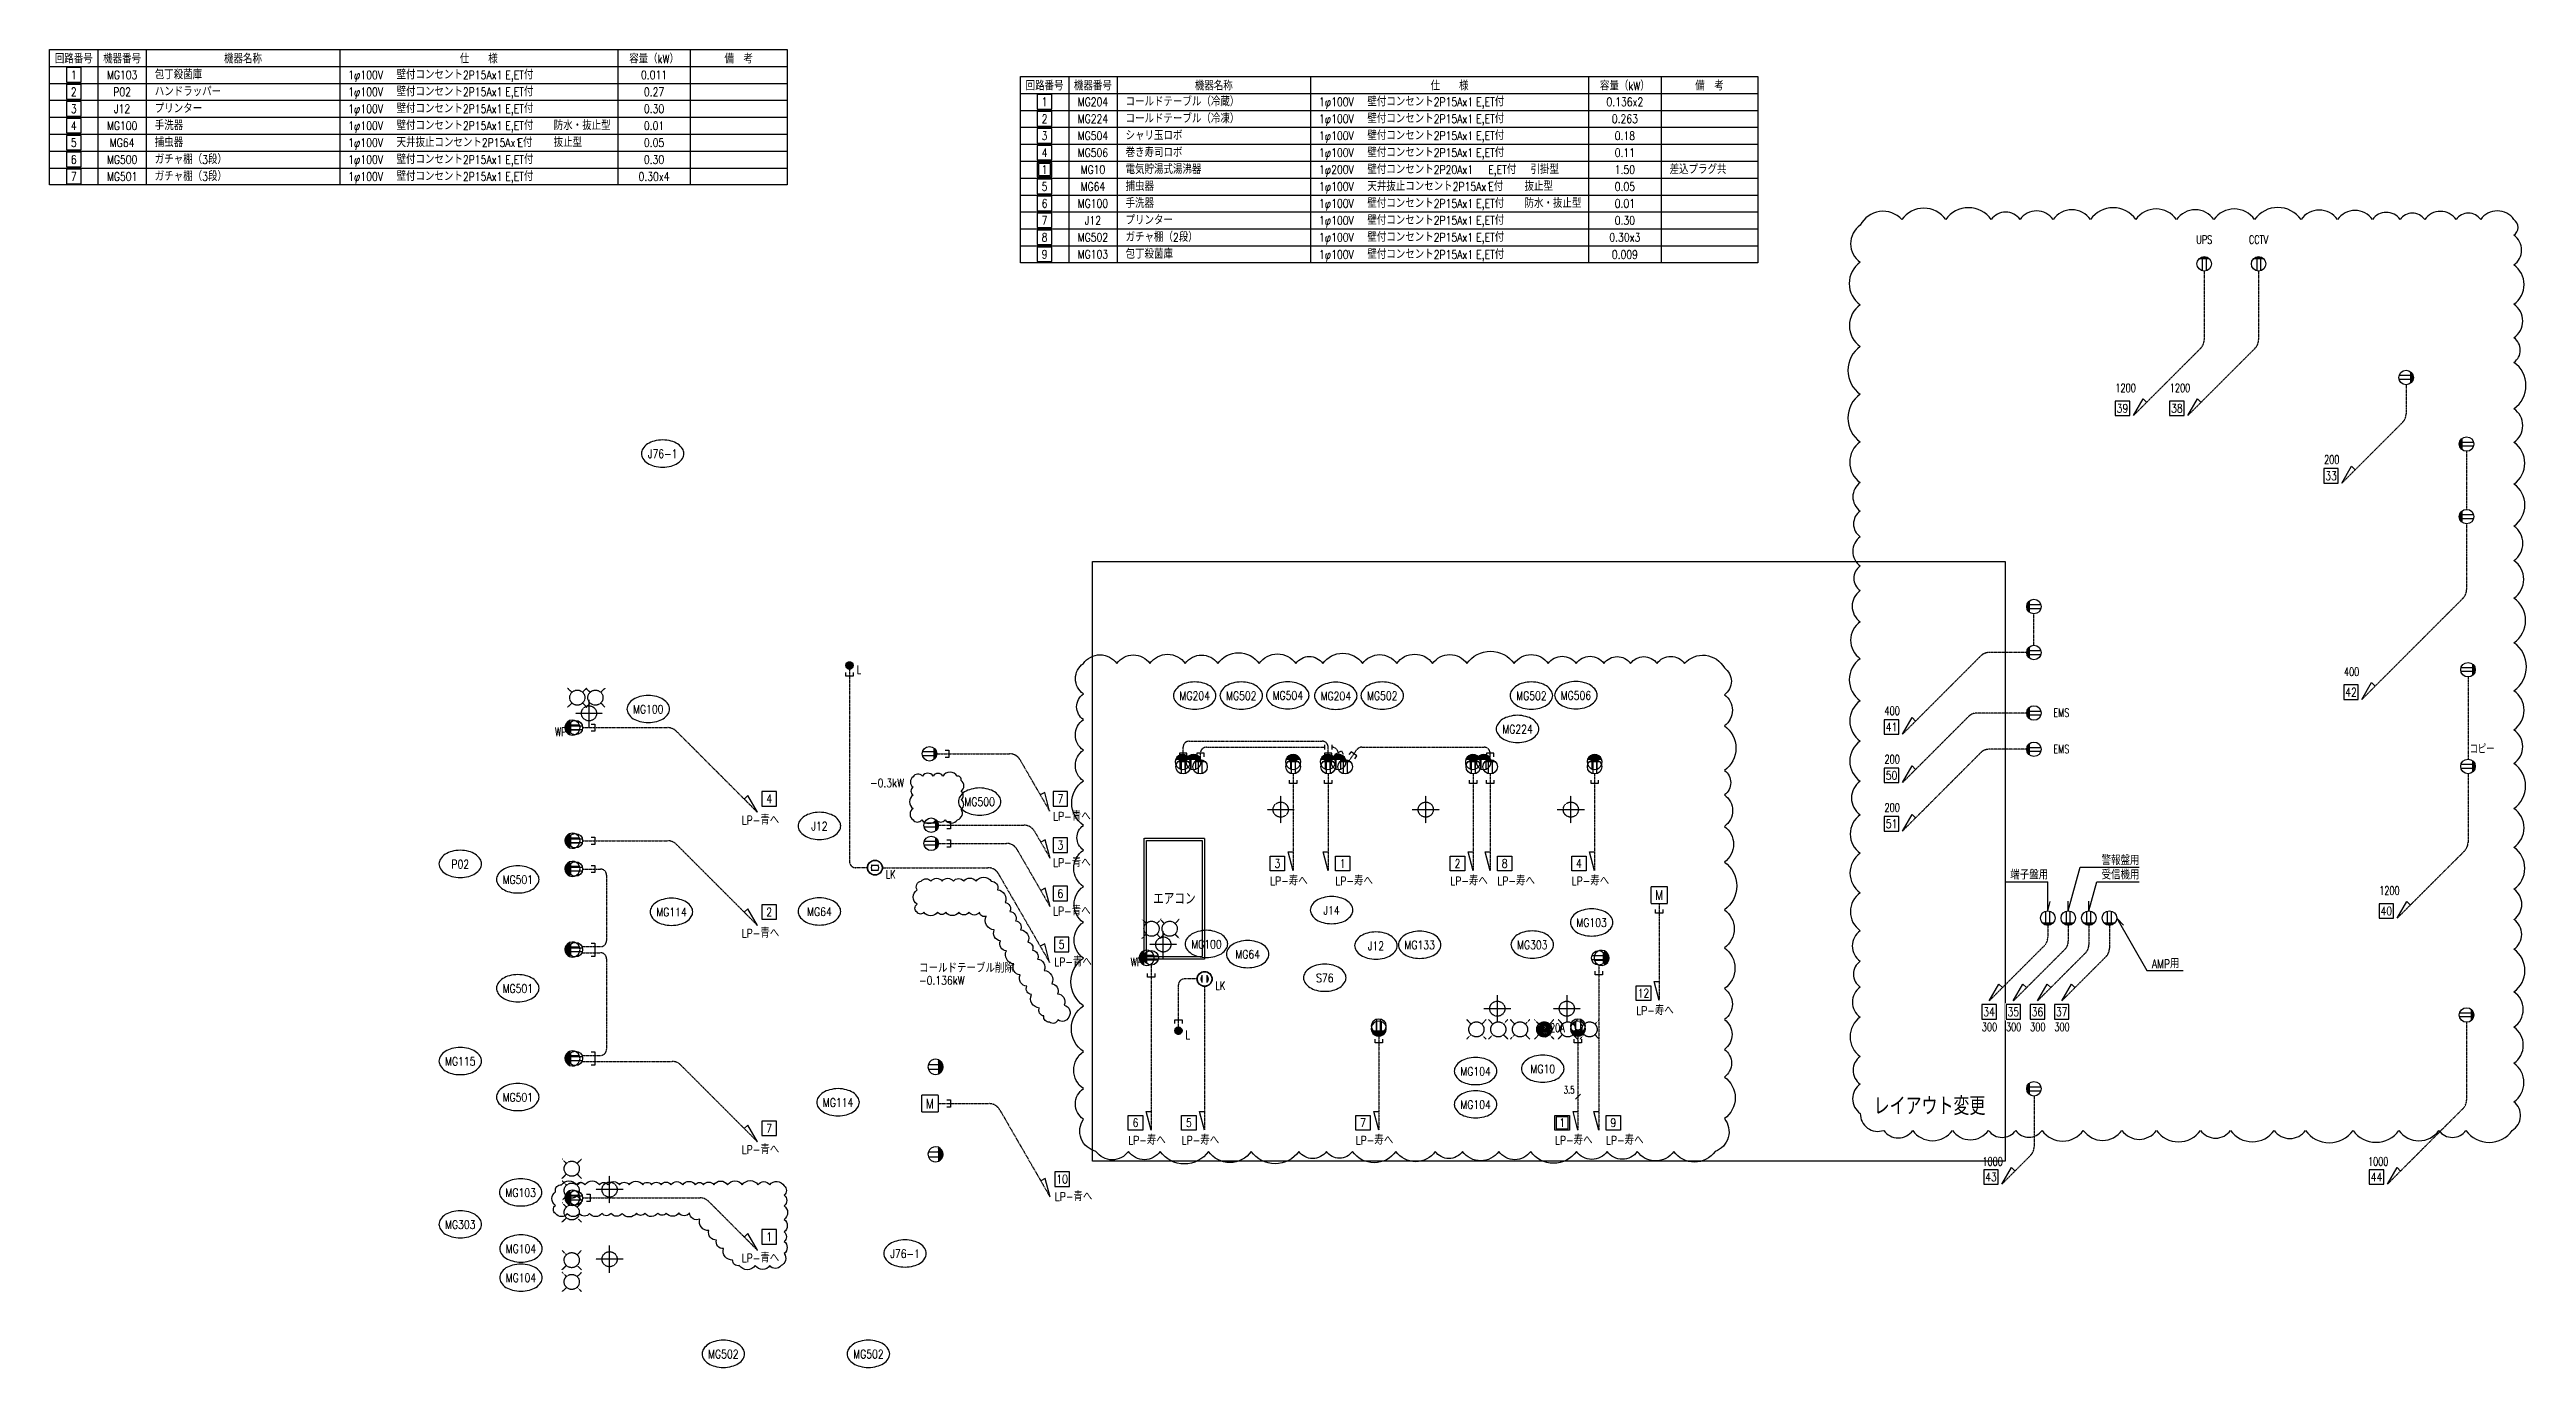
# Model space of a CAD drawing. Header units: millimetres. Extents: x -27087 to 36981, y 13799 to 34987.
# Drawn here: x 11613 to 32101, y 24090 to 34987 of the extents above; entities that cross this region are included whole.
import ezdxf
from ezdxf.enums import TextEntityAlignment as Align

# ---------------------------------------------------------------- set-up
doc = ezdxf.new("R2010")
doc.units = ezdxf.units.MM
doc.header["$LTSCALE"] = 0.2
doc.set_wipeout_variables(frame=1)
doc.linetypes.add('CENTER', pattern=[50.8, 31.75, -6.35, 6.35, -6.35])
doc.linetypes.add('HIDDEN', pattern=[9.525, 6.35, -3.175])
doc.layers.get('Defpoints').update_dxf_attribs({"color": 5})
for name, color, linetype in [('1_シンボル', 2, 'Continuous'), ('1_シンボル_寿', 2, 'Continuous'), ('1_回路番号', 4, 'Continuous'), ('1_回路番号_寿', 4, 'Continuous'), ('1_文字', 3, 'Continuous'), ('1_文字_寿', 3, 'Continuous'), ('1_機器番号', 3, 'Continuous'), ('1_機器番号_寿', 3, 'Continuous'), ('1_表', 7, 'Continuous'), ('1_配線_1', 1, 'Continuous'), ('1_配線_1_寿', 1, 'Continuous'), ('1_配線_4', 1, 'CENTER'), ('1_配線_4_寿', 1, 'CENTER'), ('A_什器', 9, 'HIDDEN')]:
    doc.layers.add(name, color=color, linetype=linetype)
doc.layers.add('1_容量', color=7, linetype='Continuous', plot=False)
doc.layers.add('1_追加変更', color=10, linetype='Continuous', plot=False)
doc.styles.get("Standard").update_dxf_attribs({"font": 'simplex.shx', "width": 0.8, "bigfont": 'extfont2.shx'})

msp = doc.modelspace()

# ---------------------------------------------------------------- texts
at = {"layer": '1_回路番号', "width": 0.8}
for s, p in [('2', (11813, 34637)), ('1', (11813, 34777)), ('3', (11813, 34497)), ('2', (19843, 34414)), ('1', (19843, 34554)), ('4', (11813, 34357)), ('5', (11813, 34217)), ('3', (19843, 34274)), ('6', (11813, 34077)), ('4', (19843, 34134)), ('1', (19843, 33994)), ('7', (11813, 33937)), ('5', (19843, 33854)), ('7', (19843, 33574)), ('6', (19843, 33714)), ('8', (19843, 33434)), ('9', (19843, 33294)), ('4', (17565, 28791)), ('2', (17565, 27856)), ('7', (17565, 26067)), ('10', (19988, 25647)), ('1', (17565, 25170))]:
    msp.add_text(s, height=70, dxfattribs=at).set_placement(p, align=Align.MIDDLE)
at = {"layer": '1_容量', "width": 0.7}
for s, p in [('UPS', (29435, 33415)), ('CCTV', (29885, 33415))]:
    msp.add_text(s, height=70, dxfattribs=at).set_placement(p, align=Align.MIDDLE)
for s, p in [('EMS', (28187, 29468)), ('EMS', (28187, 29168)), ('コピー', (31630, 29165))]:
    msp.add_text(s, height=70, dxfattribs=at).set_placement(p)
at = {"layer": '1_文字', "width": 0.8}
for s, p in [('回路番号', (11813, 34917)), ('機器番号', (12213, 34917)), ('機器名称', (13213, 34917)), ('仕\u3000\u3000様', (15163, 34917)), ('容量（kW）', (16613, 34917)), ('備\u3000考', (17313, 34917)), ('MG103', (12213, 34777)), ('P02', (12213, 34637)), ('0.011', (16613, 34777)), ('0.27', (16613, 34637)), ('回路番号', (19843, 34694)), ('機器番号', (20243, 34694)), ('機器名称', (21243, 34694)), ('仕\u3000\u3000様', (23193, 34694)), ('容量（kW）', (24643, 34694)), ('備\u3000考', (25343, 34694)), ('J12', (12213, 34497)), ('0.30', (16613, 34497)), ('MG204', (20243, 34554)), ('MG224', (20243, 34414)), ('0.136x2', (24643, 34554)), ('0.263', (24643, 34414)), ('MG100', (12213, 34357)), ('MG64', (12213, 34217)), ('0.01', (16613, 34357)), ('0.05', (16613, 34217)), ('MG504', (20243, 34274)), ('0.18', (24643, 34274)), ('MG500', (12213, 34077)), ('0.30', (16613, 34077)), ('MG506', (20243, 34134)), ('MG10', (20243, 33994)), ('0.11', (24643, 34134)), ('1.50', (24643, 33994)), ('MG501', (12213, 33937)), ('0.30x4', (16613, 33937)), ('MG64', (20243, 33854)), ('0.05', (24643, 33854)), ('MG100', (20243, 33714)), ('J12', (20243, 33574)), ('0.01', (24643, 33714)), ('0.30', (24643, 33574)), ('MG502', (20243, 33434)), ('0.30x3', (24643, 33434)), ('MG103', (20243, 33294)), ('0.009', (24643, 33292))]:
    msp.add_text(s, height=70, dxfattribs=at).set_placement(p, align=Align.MIDDLE)
for s, p in [('包丁殺菌庫', (12483, 34742)), ('ハンドラッパー', (12483, 34602)), ('1φ100V', (14083, 34742)), ('1φ100V', (14083, 34602)), ('壁付コンセント2P15Ax1', (14483, 34742)), ('壁付コンセント2P15Ax1', (14483, 34602)), ('E,ET付', (15383, 34742)), ('E,ET付', (15383, 34602)), ('プリンター', (12483, 34462)), ('1φ100V', (14083, 34462)), ('壁付コンセント2P15Ax1', (14483, 34462)), ('E,ET付', (15383, 34462)), ('コールドテーブル（冷蔵）', (20513, 34519)), ('コールドテーブル（冷凍）', (20513, 34379)), ('1φ100V', (22113, 34519)), ('1φ100V', (22113, 34379)), ('壁付コンセント2P15Ax1', (22513, 34519)), ('壁付コンセント2P15Ax1', (22513, 34379)), ('E,ET付', (23413, 34519)), ('E,ET付', (23413, 34379)), ('捕虫器', (12483, 34182)), ('手洗器', (12483, 34322)), ('1φ100V', (14083, 34322)), ('1φ100V', (14083, 34182)), ('壁付コンセント2P15Ax1', (14483, 34322)), ('天井抜止コンセント2P15Ax1', (14483, 34182)), ('E,ET付', (15383, 34322)), ('E付', (15483, 34182)), ('抜止型', (15783, 34182)), ('防水・抜止型', (15783, 34322)), ('シャリ玉ロボ', (20513, 34239)), ('1φ100V', (22113, 34239)), ('壁付コンセント2P15Ax1', (22513, 34239)), ('E,ET付', (23413, 34239)), ('ガチャ棚（3段）', (12483, 34042)), ('1φ100V', (14083, 34042)), ('壁付コンセント2P15Ax1', (14483, 34042)), ('E,ET付', (15383, 34042)), ('巻き寿司ロボ', (20513, 34099)), ('電気貯湯式湯沸器', (20513, 33959)), ('1φ100V', (22113, 34099)), ('1φ200V', (22113, 33959)), ('壁付コンセント2P15Ax1', (22513, 34099)), ('壁付コンセント2P20Ax1', (22513, 33959)), ('E,ET付', (23413, 34099)), ('E,ET付', (23513, 33959)), ('引掛型', (23863, 33959)), ('差込プラグ共', (25013, 33959)), ('ガチャ棚（3段）', (12483, 33902)), ('1φ100V', (14083, 33902)), ('壁付コンセント2P15Ax1', (14483, 33902)), ('E,ET付', (15383, 33902)), ('捕虫器', (20513, 33819)), ('1φ100V', (22113, 33819)), ('天井抜止コンセント2P15Ax1', (22513, 33819)), ('E付', (23513, 33819)), ('抜止型', (23813, 33819)), ('手洗器', (20513, 33679)), ('プリンター', (20513, 33539)), ('1φ100V', (22113, 33679)), ('1φ100V', (22113, 33539)), ('壁付コンセント2P15Ax1', (22513, 33679)), ('壁付コンセント2P15Ax1', (22513, 33539)), ('E,ET付', (23413, 33679)), ('E,ET付', (23413, 33539)), ('防水・抜止型', (23813, 33679)), ('ガチャ棚（2段）', (20513, 33399)), ('1φ100V', (22113, 33399)), ('壁付コンセント2P15Ax1', (22513, 33399)), ('E,ET付', (23413, 33399)), ('包丁殺菌庫', (20513, 33259)), ('1φ100V', (22113, 33257)), ('壁付コンセント2P15Ax1', (22513, 33257)), ('E,ET付', (23413, 33257)), ('LP-青へ', (17338, 28580)), ('警報盤用', (28586, 28246)), ('端子盤用', (27831, 28126)), ('受信機用', (28586, 28126)), ('LP-青へ', (17338, 27645)), ('LP-青へ', (19924, 27407)), ('AMP用', (29001, 27392)), ('LP-青へ', (17338, 25856)), ('LP-青へ', (19928, 25467)), ('LP-青へ', (17338, 24959))]:
    msp.add_text(s, height=70, dxfattribs=at).set_placement(p)
at = {"layer": '1_文字', "linetype": 'ByBlock', "width": 0.7}
for s, p in [('L', (18290, 29825)), ('WP', (15794, 29310)), ('LK', (18530, 28132))]:
    msp.add_text(s, height=70, dxfattribs=at).set_placement(p)
at = {"layer": '1_文字_寿', "linetype": 'ByBlock', "width": 0.7}
for s, p in [('WP', (20556, 27407)), ('LK', (21257, 27212)), ('L', (21010, 26805))]:
    msp.add_text(s, height=70, dxfattribs=at).set_placement(p)
msp.add_text('20A', height=70, rotation=360, dxfattribs=at).set_placement((24024, 26863))
at = {"layer": '1_文字_寿', "linetype": 'Continuous', "lineweight": 0, "width": 0.7}
msp.add_text('3.5', height=60, dxfattribs=at).set_placement((24137, 26355))
at = {"layer": '1_機器番号', "width": 0.8}
for s, p in [('J76-1', (16684, 31609)), ('MG100', (16565, 29497)), ('MG500', (19306, 28732)), ('J12', (17981, 28530)), ('P02', (15010, 28216)), ('MG501', (15486, 28088)), ('MG114', (16757, 27820)), ('MG64', (17981, 27823)), ('MG501', (15486, 27188)), ('MG115', (15010, 26586)), ('MG501', (15486, 26288)), ('MG114', (18135, 26245)), ('MG103', (15510, 25500)), ('MG303', (15010, 25236)), ('MG104', (15512, 25036)), ('J76-1', (18689, 24995)), ('MG104', (15512, 24796)), ('MG502', (17186, 24165)), ('MG502', (18386, 24165))]:
    msp.add_text(s, height=70, dxfattribs=at).set_placement(p, align=Align.CENTER)
at = {"layer": '1_機器番号_寿', "width": 0.8}
for s, p in [('MG204', (21085, 29608)), ('MG502', (21470, 29608)), ('MG504', (21855, 29611)), ('MG204', (22252, 29606)), ('MG502', (22636, 29608)), ('MG502', (23870, 29608)), ('MG506', (24238, 29611)), ('MG224', (23755, 29332)), ('J14', (22217, 27834)), ('MG103', (24368, 27733)), ('MG100', (21182, 27554)), ('MG64', (21523, 27471)), ('J12', (22584, 27541)), ('MG133', (22946, 27548)), ('MG303', (23877, 27549)), ('S76', (22161, 27275)), ('MG104', (23408, 26503)), ('MG10', (23964, 26523)), ('MG104', (23408, 26228))]:
    msp.add_text(s, height=70, dxfattribs=at).set_placement(p, align=Align.CENTER)
at = {"layer": '1_追加変更', "width": 0.8}
for s, height, p in [('-0.3kW', 70, (18400, 28888)), ('コールドテーブル削除', 70, (18805, 27355)), ('-0.136kW', 70, (18805, 27255)), ('レイアウト変更', 150, (26701, 26176))]:
    msp.add_text(s, height=height, dxfattribs=at).set_placement(p)

# ---------------------------------------------------------------- blocks, each defined once
blk = doc.blocks.new('O-ｺﾝｾﾝﾄW')
at = {"linetype": 'ByBlock'}
blk.add_hatch(color=0, dxfattribs=at).paths.add_polyline_path([(112, 50), (-112, 50, 0.447214)])
at = {"color": 0, "linetype": 'ByBlock'}
for p, q in [((-112, 50), (112, 50)), ((-40, 50), (-40, 295)), ((40, 50), (40, 295))]:
    blk.add_line(p, q, dxfattribs=at)
blk.add_circle((0, 150), 150, dxfattribs=at)
blk = doc.blocks.new('INS-GJUIF')
at = {"color": 0}
blk.add_lwpolyline([(164, -40, 0.144506), (176, 0, 0.144506), (164, 40, 0.107176), (124, 80, 0.077741), (70, 103, 0.064924), (0, 113, 0.064924), (-70, 103, 0.077741), (-124, 80, 0.107176), (-164, 40, 0.144506), (-176, 0, 0.144506), (-164, -40, 0.107176), (-124, -80, 0.077741), (-70, -103, 0.064924), (0, -112, 0.064924), (70, -103, 0.077741), (124, -80, 0.107176), (164, -40)], format="xyb", dxfattribs=at)
blk = doc.blocks.new('INS-GDTAV')
at = {"color": 0}
for p, q in [((-23, 46), (-62, 8)), ((-23, 37), (-62, -2)), ((-23, 29), (-62, -10)), ((-23, 55), (-60, 19)), ((-23, 20), (-60, -17)), ((-23, 11), (-58, -24)), ((-23, 2), (-55, -30)), ((-37, 50), (-50, 37)), ((-23, -58), (-23, 58)), ((59, 20), (-23, 20)), ((-23, -7), (-52, -35)), ((-23, -16), (-48, -40)), ((-23, -24), (-44, -45)), ((-23, -33), (-39, -49)), ((-23, -42), (-34, -53)), ((-23, -51), (-28, -56)), ((59, -20), (-23, -20))]:
    blk.add_line(p, q, dxfattribs=at)
for start, end in [(112.0861, 247.9139), (247.9139, 112.0861)]:
    blk.add_arc((0, 0), 62.5, start, end, dxfattribs=at)
blk = doc.blocks.new('INS-GNLLT')
at = {"color": 0}
for p, q in [((-30, 20), (30, 20)), ((-30, -20), (30, -20))]:
    blk.add_line(p, q, dxfattribs=at)
blk.add_circle((0, 0), 62.5, dxfattribs=at)
blk = doc.blocks.new('INS-G4RWJ')
at = {"color": 0}
for p, q in [((-23, 46), (-62, 8)), ((-23, 37), (-62, -2)), ((-23, 29), (-62, -10)), ((-23, 55), (-60, 19)), ((-23, 20), (-60, -17)), ((-23, 11), (-58, -24)), ((-23, 2), (-55, -30)), ((-37, 50), (-50, 37)), ((-23, -58), (-23, 58)), ((59, 20), (-23, 20)), ((-23, -7), (-52, -35)), ((-23, -16), (-48, -40)), ((-23, -24), (-44, -45)), ((-23, -33), (-39, -49)), ((-23, -42), (-34, -53)), ((-23, -51), (-28, -56)), ((59, -20), (-23, -20))]:
    blk.add_line(p, q, dxfattribs=at)
for start, end in [(112.0861, 247.9139), (247.9139, 112.0861)]:
    blk.add_arc((0, 0), 62.5, start, end, dxfattribs=at)
blk = doc.blocks.new('INS-GIIL8')
at = {"color": 0}
for p, q in [((-23, 46), (-62, 8)), ((-23, 37), (-62, -2)), ((-23, 29), (-62, -10)), ((-23, 55), (-60, 19)), ((-23, 20), (-60, -17)), ((-23, 11), (-58, -24)), ((-23, 2), (-55, -30)), ((-37, 50), (-50, 37)), ((-23, -58), (-23, 58)), ((59, 20), (-23, 20)), ((-23, -7), (-52, -35)), ((-23, -16), (-48, -40)), ((-23, -24), (-44, -45)), ((-23, -33), (-39, -49)), ((-23, -42), (-34, -53)), ((-23, -51), (-28, -56)), ((59, -20), (-23, -20))]:
    blk.add_line(p, q, dxfattribs=at)
for start, end in [(112.0861, 247.9139), (247.9139, 112.0861)]:
    blk.add_arc((0, 0), 62.5, start, end, dxfattribs=at)
blk = doc.blocks.new('INS-G94DE')
at = {"color": 0}
for p, q in [((-59, 20), (24, 20)), ((24, 58), (24, -58)), ((24, 51), (28, 56)), ((24, 42), (34, 53)), ((24, 33), (39, 49)), ((24, 24), (44, 45)), ((24, 16), (48, 40)), ((24, 7), (52, 35)), ((24, -2), (55, 30)), ((24, -11), (58, 24)), ((24, -20), (60, 17)), ((24, -29), (62, 10)), ((24, -37), (62, 2)), ((-59, -20), (24, -20)), ((24, -46), (62, -8)), ((24, -55), (60, -19)), ((37, -50), (50, -37))]:
    blk.add_line(p, q, dxfattribs=at)
for start, end in [(67.9139, 292.0861), (292.0861, 67.9139)]:
    blk.add_arc((0, 0), 62.5, start, end, dxfattribs=at)
blk = doc.blocks.new('INS-GWSYW')
at = {"color": 0}
for p, q in [((-23, 46), (-62, 8)), ((-23, 37), (-62, -2)), ((-23, 29), (-62, -10)), ((-23, 55), (-60, 19)), ((-23, 20), (-60, -17)), ((-23, 11), (-58, -24)), ((-23, 2), (-55, -30)), ((-37, 50), (-50, 37)), ((-23, -58), (-23, 58)), ((59, 20), (-23, 20)), ((-23, -7), (-52, -35)), ((-23, -16), (-48, -40)), ((-23, -24), (-44, -45)), ((-23, -33), (-39, -49)), ((-23, -42), (-34, -53)), ((-23, -51), (-28, -56)), ((59, -20), (-23, -20))]:
    blk.add_line(p, q, dxfattribs=at)
for start, end in [(112.0861, 247.9139), (247.9139, 112.0861)]:
    blk.add_arc((0, 0), 62.5, start, end, dxfattribs=at)
blk = doc.blocks.new('INS-GJ5P6')
at = {"color": 0}
for p, q in [((-23, 46), (-62, 8)), ((-23, 37), (-62, -2)), ((-23, 29), (-62, -10)), ((-23, 55), (-60, 19)), ((-23, 20), (-60, -17)), ((-23, 11), (-58, -24)), ((-23, 2), (-55, -30)), ((-37, 50), (-50, 37)), ((-23, -58), (-23, 58)), ((59, 20), (-23, 20)), ((-23, -7), (-52, -35)), ((-23, -16), (-48, -40)), ((-23, -24), (-44, -45)), ((-23, -33), (-39, -49)), ((-23, -42), (-34, -53)), ((-23, -51), (-28, -56)), ((59, -20), (-23, -20))]:
    blk.add_line(p, q, dxfattribs=at)
for start, end in [(112.0861, 247.9139), (247.9139, 112.0861)]:
    blk.add_arc((0, 0), 62.5, start, end, dxfattribs=at)
blk = doc.blocks.new('INS-G6U9O')
at = {"color": 0}
for p, q in [((-59, 20), (24, 20)), ((24, 58), (24, -58)), ((24, 51), (28, 56)), ((24, 42), (34, 53)), ((24, 33), (39, 49)), ((24, 24), (44, 45)), ((24, 16), (48, 40)), ((24, 7), (52, 35)), ((24, -2), (55, 30)), ((24, -11), (58, 24)), ((24, -20), (60, 17)), ((24, -29), (62, 10)), ((24, -37), (62, 2)), ((-59, -20), (24, -20)), ((24, -46), (62, -8)), ((24, -55), (60, -19)), ((37, -50), (50, -37))]:
    blk.add_line(p, q, dxfattribs=at)
for start, end in [(67.9139, 292.0861), (292.0861, 67.9139)]:
    blk.add_arc((0, 0), 62.5, start, end, dxfattribs=at)
blk = doc.blocks.new('O-ｺﾝｾﾝﾄ抜け止め')
at = {"color": 0, "linetype": 'ByBlock'}
blk.add_circle((0, 0), 150, dxfattribs=at)
for start, end in [(135, 225), (315, 45)]:
    blk.add_arc((0, 0), 80, start, end, dxfattribs=at)
blk = doc.blocks.new('L-SW')
at = {"linetype": 'ByBlock'}
h = blk.add_hatch(dxfattribs=at)
h.set_pattern_fill('LINE', color=0, style=0)
h.set_pattern_definition([(0, (-30500, -9025), (0, 3.175), [])])
edge = h.paths.add_edge_path()
edge.add_arc((0, 75), 75, 0, 360)
at = {"color": 0, "linetype": 'ByBlock'}
blk.add_circle((0, 75), 75, dxfattribs=at)
blk = doc.blocks.new('水道計測')
at = {"color": 0, "linetype": 'HIDDEN'}
blk.add_lwpolyline([(-175, -175), (175, -175), (175, 175), (-175, 175)], close=True, dxfattribs=at)
at = {"color": 0, "width": 0.8}
blk.add_text('M', height=200, dxfattribs=at).set_placement((0, 0), align=Align.MIDDLE)
blk = doc.blocks.new('INS-GOGQH')
at = {"color": 0}
for p, q in [((-23, 46), (-62, 8)), ((-23, 37), (-62, -2)), ((-23, 29), (-62, -10)), ((-23, 55), (-60, 19)), ((-23, 20), (-60, -17)), ((-23, 11), (-58, -24)), ((-23, 2), (-55, -30)), ((-37, 50), (-50, 37)), ((-23, -58), (-23, 58)), ((59, 20), (-23, 20)), ((-23, -7), (-52, -35)), ((-23, -16), (-48, -40)), ((-23, -24), (-44, -45)), ((-23, -33), (-39, -49)), ((-23, -42), (-34, -53)), ((-23, -51), (-28, -56)), ((59, -20), (-23, -20))]:
    blk.add_line(p, q, dxfattribs=at)
for start, end in [(112.0861, 247.9139), (247.9139, 112.0861)]:
    blk.add_arc((0, 0), 62.5, start, end, dxfattribs=at)
blk = doc.blocks.new('INS-GGWP8')
at = {"color": 0}
for p, q in [((-44, 44), (-80, 80)), ((-62, 4), (4, -62)), ((-61, 12), (12, -61)), ((-60, 19), (19, -60)), ((-57, 25), (25, -57)), ((-54, 31), (31, -54)), ((-51, 36), (36, -51)), ((-47, 41), (41, -47)), ((-43, 46), (46, -43)), ((-38, 50), (50, -38)), ((-33, 53), (53, -33)), ((-27, 56), (56, -27)), ((-20, 59), (59, -20)), ((-14, 61), (61, -14)), ((-6, 62), (62, -6)), ((3, 62), (62, 3)), ((13, 61), (61, 13)), ((26, 57), (57, 26)), ((80, 80), (44, 44)), ((-44, -44), (-80, -80)), ((-62, -5), (-5, -62)), ((-60, -16), (-16, -60)), ((-54, -31), (-31, -54)), ((80, -80), (44, -44))]:
    blk.add_line(p, q, dxfattribs=at)
blk.add_circle((0, 0), 62.5, dxfattribs=at)
blk = doc.blocks.new('INS-GT3CK')
at = {"color": 0}
for points in [[(250, -500), (-250, -500), (-250, 500), (250, 500)], [(230, -480), (-230, -480), (-230, 480), (230, 480)]]:
    blk.add_lwpolyline(points, close=True, dxfattribs=at)
at = {"color": 0, "width": 0.8}
blk.add_text('エアコン', height=100, dxfattribs=at).set_placement((0, 0), align=Align.MIDDLE)
blk = doc.blocks.new('INS-G3ZWW')
at = {"color": 0}
for p, q in [((-59, 20), (24, 20)), ((24, 58), (24, -58)), ((24, 51), (28, 56)), ((24, 42), (34, 53)), ((24, 33), (39, 49)), ((24, 24), (44, 45)), ((24, 16), (48, 40)), ((24, 7), (52, 35)), ((24, -2), (55, 30)), ((24, -11), (58, 24)), ((24, -20), (60, 17)), ((24, -29), (62, 10)), ((24, -37), (62, 2)), ((-59, -20), (24, -20)), ((24, -46), (62, -8)), ((24, -55), (60, -19)), ((37, -50), (50, -37))]:
    blk.add_line(p, q, dxfattribs=at)
for start, end in [(67.9139, 292.0861), (292.0861, 67.9139)]:
    blk.add_arc((0, 0), 62.5, start, end, dxfattribs=at)
blk = doc.blocks.new('INS-G5KKT')
at = {"color": 0}
for p, q in [((-20, -30), (-20, 30)), ((20, -30), (20, 30))]:
    blk.add_line(p, q, dxfattribs=at)
blk.add_circle((0, 0), 62.5, dxfattribs=at)
blk = doc.blocks.new('INS-G91YF')
at = {"color": 0}
for p, q in [((-58, 24), (58, 24)), ((-51, 24), (-56, 28)), ((-42, 24), (-53, 34)), ((-33, 24), (-49, 39)), ((-24, 24), (-45, 44)), ((-16, 24), (-40, 48)), ((-7, 24), (-35, 52)), ((2, 24), (-30, 55)), ((11, 24), (-24, 58)), ((-20, -59), (-20, 24)), ((20, 24), (-17, 60)), ((29, 24), (-10, 62)), ((37, 24), (-2, 62)), ((46, 24), (8, 62)), ((55, 24), (19, 60)), ((20, -59), (20, 24)), ((50, 37), (37, 50))]:
    blk.add_line(p, q, dxfattribs=at)
for start, end in [(157.9139, 22.0861), (22.0861, 157.9139)]:
    blk.add_arc((0, 0), 62.5, start, end, dxfattribs=at)
blk = doc.blocks.new('O-ｺﾝｾﾝﾄ引掛け3PE付')
at = {"linetype": 'ByBlock'}
h = blk.add_hatch(dxfattribs=at)
h.set_pattern_fill('LINE', color=0, style=0)
h.set_pattern_definition([(0, (-51500, -9750), (0, 3.175), [])])
h.paths.add_polyline_path([(112, 50), (-112, 50, 0.447214)])
at = {"color": 0, "linetype": 'ByBlock'}
blk.add_line((-112, 50), (112, 50), dxfattribs=at)
blk.add_circle((0, 150), 150, dxfattribs=at)
for start, end in [(120, 180), (225, 315), (0, 60)]:
    blk.add_arc((0, 150), 80, start, end, dxfattribs=at)
blk = doc.blocks.new('C-条数1')
at = {"color": 0, "linetype": 'ByBlock'}
blk.add_line((-106, -106), (106, 106), dxfattribs=at)

# ---------------------------------------------------------------- linework, layer by layer
at = {"layer": '1_回路番号'}
for points in [[(11753, 34717), (11873, 34717), (11873, 34837), (11753, 34837)], [(11753, 34577), (11873, 34577), (11873, 34697), (11753, 34697)], [(11753, 34437), (11873, 34437), (11873, 34557), (11753, 34557)], [(19783, 34494), (19903, 34494), (19903, 34614), (19783, 34614)], [(19783, 34354), (19903, 34354), (19903, 34474), (19783, 34474)], [(11753, 34297), (11873, 34297), (11873, 34417), (11753, 34417)], [(11753, 34157), (11873, 34157), (11873, 34277), (11753, 34277)], [(19783, 34214), (19903, 34214), (19903, 34334), (19783, 34334)], [(11753, 34017), (11873, 34017), (11873, 34137), (11753, 34137)], [(19783, 34074), (19903, 34074), (19903, 34194), (19783, 34194)], [(19783, 33934), (19903, 33934), (19903, 34054), (19783, 34054)], [(19793, 33944), (19893, 33944), (19893, 34044), (19793, 34044)], [(11753, 33877), (11873, 33877), (11873, 33997), (11753, 33997)], [(19783, 33794), (19903, 33794), (19903, 33914), (19783, 33914)], [(19783, 33654), (19903, 33654), (19903, 33774), (19783, 33774)], [(19783, 33514), (19903, 33514), (19903, 33634), (19783, 33634)], [(19783, 33374), (19903, 33374), (19903, 33494), (19783, 33494)], [(19783, 33234), (19903, 33234), (19903, 33354), (19783, 33354)], [(17505, 28731), (17625, 28731), (17625, 28851), (17505, 28851)], [(17505, 27796), (17625, 27796), (17625, 27916), (17505, 27916)], [(17505, 26007), (17625, 26007), (17625, 26127), (17505, 26127)], [(19928, 25587), (20048, 25587), (20048, 25707), (19928, 25707)], [(17505, 25110), (17625, 25110), (17625, 25230), (17505, 25230)]]:
    msp.add_lwpolyline(points, close=True, dxfattribs=at)
at = {"layer": '1_文字'}
for p, q in [((27791, 28106), (28141, 28106)), ((28141, 27865), (28141, 28106)), ((28311, 27865), (28408, 28226)), ((28408, 28226), (28896, 28226)), ((28481, 27865), (28546, 28106)), ((28546, 28106), (28896, 28106)), ((28141, 27865), (28162, 27942)), ((28311, 27865), (28311, 27945)), ((28481, 27865), (28481, 27945)), ((28711, 27805), (28961, 27372)), ((28711, 27805), (28768, 27748)), ((28961, 27372), (29261, 27372))]:
    msp.add_line(p, q, dxfattribs=at)
at = {"layer": '1_表'}
for p, q in [((11613, 34847), (17713, 34847)), ((11613, 34707), (17713, 34707)), ((11613, 34567), (17713, 34567)), ((11613, 34427), (17713, 34427)), ((19643, 34624), (25743, 34624)), ((19643, 34484), (25743, 34484)), ((11613, 34287), (17713, 34287)), ((19643, 34344), (25743, 34344)), ((11613, 34147), (17713, 34147)), ((19643, 34204), (25743, 34204)), ((19643, 34064), (25743, 34064)), ((11613, 34007), (17713, 34007)), ((19643, 33924), (25743, 33924)), ((19643, 33784), (25743, 33784)), ((19643, 33644), (25743, 33644)), ((19643, 33504), (25743, 33504)), ((19643, 33364), (25743, 33364))]:
    msp.add_line(p, q, dxfattribs=at)
at = {"layer": '1_表', "color": 3}
for p, q in [((12013, 34987), (12013, 33867)), ((12413, 34987), (12413, 33867)), ((14013, 34987), (14013, 33867)), ((16313, 34987), (16313, 33867)), ((16913, 34987), (16913, 33867)), ((20043, 34764), (20043, 33224)), ((20443, 34764), (20443, 33224)), ((22043, 34764), (22043, 33224)), ((24343, 34764), (24343, 33224)), ((24943, 34764), (24943, 33224))]:
    msp.add_line(p, q, dxfattribs=at)
at = {"layer": '1_表', "color": 2}
for points in [[(17713, 34987), (17713, 33867), (11613, 33867), (11613, 34987)], [(25743, 34764), (25743, 33224), (19643, 33224), (19643, 34764)]]:
    msp.add_lwpolyline(points, close=True, dxfattribs=at)
at = {"layer": '1_追加変更'}
msp.add_lwpolyline([(18755, 28618, 0.520567), (18827, 28618, 0.520567), (18947, 28618, 0.520567), (19020, 28618, 0.520567), (19123, 28618, 0.520567), (19153, 28704, 0.520567), (19153, 28785, 0.520567), (19153, 28853, 0.520567), (19153, 28943, 0.520567), (19120, 28980, 0.520567), (19002, 28980, 0.520567), (18921, 28980, 0.520567), (18833, 28980, 0.520567), (18755, 28972, 0.520567), (18755, 28889, 0.520567), (18755, 28821, 0.520567), (18755, 28711, 0.520567)], format="xyb", close=True, dxfattribs=at)
for points in [[(18788, 27853, -0.520567), (18788, 27920, -0.520567), (18788, 28038, -0.520567), (18823, 28110, -0.520567), (18903, 28110, -0.520567), (18996, 28110, -0.520567), (19089, 28110, -0.520567), (19174, 28110, -0.520567), (19276, 28110, -0.520567), (19402, 28110, -0.520567), (19454, 28040, -0.520567), (19516, 27933, -0.520567), (19557, 27861, -0.520567), (19603, 27782, -0.520567), (19645, 27709, -0.520567), (19705, 27605, -0.520567), (19742, 27540, -0.520567), (19785, 27466, -0.520567), (19840, 27372, -0.520567), (19903, 27262, -0.520567), (19950, 27180, -0.520567), (20005, 27086, -0.520567), (20043, 26987, -0.520567), (19954, 26964, -0.520567), (19884, 26945, -0.520567), (19837, 26996, -0.520567), (19800, 27061, -0.520567), (19735, 27173, -0.520567), (19696, 27241, -0.520567), (19641, 27335, -0.520567), (19588, 27427, -0.520567), (19527, 27534, -0.520567), (19478, 27618, -0.520567), (19427, 27707, -0.520567), (19360, 27822, -0.520567), (19305, 27853, -0.520567), (19218, 27853, -0.520567), (19133, 27853, -0.520567), (19027, 27853, -0.520567), (18958, 27853, -0.520567), (18845, 27853, -0.520567), (18788, 27853, -0.520567)], [(15798, 25362, -0.520567), (15798, 25429, -0.520567), (15798, 25543, -0.520567), (15848, 25601, -0.520567), (15969, 25601, -0.520567), (16041, 25601, -0.520567), (16161, 25601, -0.520567), (16231, 25601, -0.520567), (16327, 25601, -0.520567), (16406, 25601, -0.520567), (16519, 25601, -0.520567), (16593, 25601, -0.520567), (16671, 25601, -0.520567), (16752, 25601, -0.520567), (16851, 25601, -0.520567), (16954, 25601, -0.520567), (17023, 25601, -0.520567), (17107, 25601, -0.520567), (17221, 25601, -0.520567), (17343, 25601, -0.520567), (17472, 25601, -0.520567), (17570, 25601, -0.520567), (17688, 25592, -0.520567), (17688, 25514, -0.520567), (17688, 25427, -0.520567), (17688, 25314, -0.520567), (17688, 25210, -0.520567), (17688, 25132, -0.520567), (17688, 25031, -0.520567), (17663, 24932, -0.520567), (17571, 24932, -0.520567), (17450, 24932, -0.520567), (17318, 24932, -0.520567), (17263, 24978, -0.520567), (17187, 25072, -0.520567), (17130, 25143, -0.520567), (17067, 25222, -0.520567), (16991, 25316, -0.520567), (16906, 25367, -0.520567), (16817, 25367, -0.520567), (16714, 25366, -0.520567), (16645, 25366, -0.520567), (16537, 25365, -0.520567), (16467, 25365, -0.520567), (16349, 25364, -0.520567), (16256, 25364, -0.520567), (16181, 25364, -0.520567), (16080, 25363, -0.520567), (15994, 25363, -0.520567), (15895, 25362, -0.520567), (15798, 25362, -0.520567)]]:
    msp.add_lwpolyline(points, format="xyb", dxfattribs=at)
at = {"layer": '1_配線_1'}
for points in [[(28849, 31960), (28929, 32099), (28958, 32070)], [(29299, 31960), (29379, 32099), (29408, 32070)], [(18260, 29835), (18260, 29805), (18200, 29805), (18200, 29835)], [(30739, 29613), (30819, 29752), (30848, 29723)], [(16092, 29410), (16122, 29410), (16122, 29350), (16092, 29350)], [(26939, 29325), (27019, 29463), (27048, 29434)], [(19021, 29194), (19051, 29194), (19051, 29134), (19021, 29134)], [(26939, 28925), (27019, 29063), (27048, 29034)], [(17468, 28680), (17388, 28818), (17359, 28789)], [(19885, 28690), (19844, 28844), (19808, 28824)], [(19035, 28603), (19065, 28603), (19065, 28543), (19035, 28543)], [(26939, 28525), (27019, 28663), (27048, 28634)], [(16092, 28475), (16122, 28475), (16122, 28415), (16092, 28415)], [(19035, 28453), (19065, 28453), (19065, 28393), (19035, 28393)], [(19890, 28298), (19848, 28453), (19812, 28432)], [(16092, 28241), (16122, 28241), (16122, 28181), (16092, 28181)], [(17468, 27745), (17388, 27883), (17359, 27854)], [(19890, 27898), (19848, 28053), (19812, 28032)], [(31031, 27804), (31111, 27942), (31141, 27913)], [(16092, 27599), (16122, 27599), (16122, 27489), (16092, 27489)], [(19885, 27438), (19844, 27593), (19808, 27572)], [(28056, 27120), (28136, 27259), (28166, 27230)], [(28256, 27120), (28336, 27259), (28366, 27230)], [(16092, 26700), (16122, 26700), (16122, 26590), (16092, 26590)], [(19035, 26302), (19065, 26302), (19065, 26242), (19035, 26242)], [(17468, 25956), (17388, 26094), (17359, 26065)], [(19890, 25498), (19848, 25653), (19812, 25632)], [(27761, 25605), (27841, 25744), (27870, 25714)], [(30950, 25605), (31030, 25744), (31059, 25714)], [(16054, 25522), (16084, 25522), (16084, 25462), (16054, 25462)], [(17468, 25059), (17388, 25197), (17359, 25168)]]:
    msp.add_lwpolyline(points, dxfattribs=at)
at = {"layer": '1_配線_1_寿'}
for p, q in [((22159, 29238), (22159, 29198)), ((22219, 29238), (22219, 29198))]:
    msp.add_line(p, q, dxfattribs=at)
for points in [[(21019, 29138), (21019, 29168), (20959, 29168), (20959, 29138)], [(21163, 29138), (21163, 29168), (21103, 29168), (21103, 29138)], [(22219, 29138), (22219, 29168), (22159, 29168), (22159, 29138)], [(22259, 29135), (22246, 29162), (22300, 29188), (22313, 29161)], [(22410, 29123), (22427, 29147), (22378, 29181), (22361, 29157)], [(23559, 29138), (23559, 29168), (23499, 29168), (23499, 29138)], [(21929, 28947), (21929, 28917), (21869, 28917), (21869, 28947)], [(22219, 28947), (22219, 28917), (22159, 28917), (22159, 28947)], [(23419, 28947), (23419, 28917), (23359, 28917), (23359, 28947)], [(23559, 28947), (23559, 28917), (23499, 28917), (23499, 28947)], [(24423, 28947), (24423, 28917), (24363, 28917), (24363, 28947)], [(21899, 28197), (21858, 28352), (21899, 28352)], [(22189, 28197), (22147, 28352), (22189, 28352)], [(23389, 28197), (23347, 28352), (23389, 28352)], [(23529, 28197), (23487, 28352), (23529, 28352)], [(24393, 28197), (24351, 28352), (24393, 28352)], [(24957, 27875), (24957, 27845), (24897, 27845), (24897, 27875)], [(20755, 27347), (20755, 27317), (20695, 27317), (20695, 27347)], [(24457, 27366), (24457, 27336), (24397, 27336), (24397, 27366)], [(24927, 27125), (24886, 27280), (24927, 27280)], [(20920, 26935), (20920, 26965), (20980, 26965), (20980, 26935)], [(22637, 26803), (22637, 26773), (22577, 26773), (22577, 26803)], [(24285, 26803), (24285, 26773), (24225, 26773), (24225, 26803)], [(20725, 26053), (20683, 26207), (20725, 26207)], [(21167, 26053), (21125, 26207), (21167, 26207)], [(22607, 26053), (22566, 26207), (22607, 26207)], [(24255, 26053), (24214, 26207), (24255, 26207)], [(24427, 26053), (24386, 26207), (24427, 26207)]]:
    msp.add_lwpolyline(points, dxfattribs=at)
at = {"layer": '1_配線_4'}
for p, q in [((29435, 33155), (29435, 32588)), ((29885, 33155), (29885, 32588)), ((29406, 32517), (28849, 31960)), ((29856, 32517), (29299, 31960)), ((31105, 32215), (31105, 31975)), ((31076, 31904), (30574, 31402)), ((31605, 31665), (31605, 31185)), ((31605, 31065), (31605, 30521)), ((31576, 30450), (30739, 29613)), ((28027, 30061), (28027, 30321)), ((27586, 29972), (26939, 29325)), ((27967, 30001), (27656, 30001)), ((18230, 29865), (18230, 28272)), ((31617, 29799), (31617, 29119)), ((16022, 29380), (16726, 29380)), ((16797, 29351), (17468, 28680)), ((27486, 29472), (26939, 28925)), ((27967, 29501), (27556, 29501)), ((18951, 29164), (19554, 29164)), ((19640, 29114), (19885, 28690)), ((27586, 29172), (26939, 28525)), ((27967, 29201), (27656, 29201)), ((31617, 28999), (31617, 28431)), ((18965, 28573), (19673, 28573)), ((19760, 28523), (19885, 28306)), ((16022, 28445), (16726, 28445)), ((16797, 28416), (17468, 27745)), ((18965, 28423), (19529, 28423)), ((19615, 28373), (19885, 27906)), ((31588, 28360), (31031, 27804)), ((16022, 28211), (16170, 28211)), ((16220, 28161), (16220, 27619)), ((18380, 28222), (18280, 28222)), ((18500, 28222), (19375, 28222)), ((19461, 28172), (19885, 27438)), ((28141, 27745), (28141, 27646)), ((28311, 27745), (28311, 27616)), ((28481, 27745), (28481, 27586)), ((28651, 27745), (28651, 27556)), ((16017, 27569), (16170, 27569)), ((16017, 27519), (16170, 27519)), ((16220, 27469), (16220, 26720)), ((28452, 27516), (28056, 27120)), ((28622, 27486), (28256, 27120)), ((31605, 26944), (31605, 26301)), ((16017, 26670), (16170, 26670)), ((16017, 26620), (16762, 26620)), ((16833, 26591), (17468, 25956)), ((18965, 26271), (19385, 26271)), ((28028, 26334), (28028, 25914)), ((31576, 26231), (30950, 25605)), ((19472, 26221), (19885, 25506)), ((27999, 25843), (27761, 25605)), ((16022, 25492), (16993, 25492)), ((17064, 25463), (17468, 25059))]:
    msp.add_line(p, q, dxfattribs=at)
for centre, radius, start, end in [((29335, 32588), 100, 315, 0), ((29785, 32588), 100, 315, 0), ((31005, 31975), 100, 315, 0), ((31505, 30521), 100, 315, 0), ((27656, 29901), 100, 90, 135), ((16726, 29280), 100, 45, 90), ((27556, 29401), 100, 90, 135), ((19554, 29064), 100, 30, 90), ((27656, 29101), 100, 90, 135), ((19673, 28473), 100, 30, 90), ((16726, 28345), 100, 45, 90), ((19529, 28323), 100, 30, 90), ((31517, 28431), 100, 315, 0), ((16170, 28161), 50, 0, 90), ((18280, 28272), 50, 180, 270), ((19375, 28122), 100, 30, 90), ((16170, 27619), 50, 270, 0), ((16170, 27469), 50, 0, 90), ((28041, 27646), 100, 315, 0), ((28211, 27616), 100, 315, 0), ((28381, 27586), 100, 315, 0), ((28551, 27556), 100, 315, 0), ((16170, 26720), 50, 270, 0), ((16762, 26520), 100, 45, 90), ((19385, 26171), 100, 30, 90), ((31505, 26301), 100, 315, 0), ((27928, 25914), 100, 315, 0), ((16993, 25392), 100, 45, 90)]:
    msp.add_arc(centre, radius, start, end, dxfattribs=at)
at = {"layer": '1_配線_4_寿'}
for p, q in [((20989, 29117), (20989, 29218)), ((21039, 29268), (22139, 29268)), ((21132, 29118), (21132, 29168)), ((21182, 29218), (22159, 29218)), ((22189, 29117), (22189, 29218)), ((22219, 29218), (22221, 29218)), ((22303, 29112), (22266, 29190)), ((22363, 29107), (22425, 29197)), ((22466, 29218), (23479, 29218)), ((23529, 29117), (23529, 29168)), ((21899, 28997), (21899, 28197)), ((22189, 28997), (22189, 28197)), ((23389, 28997), (23389, 28197)), ((23529, 28997), (23529, 28197)), ((24393, 28997), (24393, 28197)), ((24927, 27925), (24927, 27125)), ((20725, 27417), (20725, 26053)), ((20950, 26905), (20950, 27252)), ((21107, 27302), (21000, 27302)), ((24427, 27416), (24427, 26053)), ((21167, 27239), (21167, 26053)), ((22607, 26853), (22607, 26053)), ((24255, 26853), (24255, 26053))]:
    msp.add_line(p, q, dxfattribs=at)
for centre, start, end in [((21039, 29218), 90, 180), ((21182, 29168), 90, 180), ((22139, 29218), 0, 90), ((22221, 29168), 25.3572, 90), ((22466, 29168), 90, 145.3572), ((23479, 29168), 0, 90), ((21000, 27252), 90, 180)]:
    msp.add_arc(centre, 50, start, end, dxfattribs=at)
at = {"layer": 'A_什器'}
for p, q in [((21684, 28702), (21909, 28702)), ((21796, 28590), (21796, 28815)), ((22884, 28702), (23109, 28702)), ((22996, 28590), (22996, 28815)), ((24084, 28702), (24309, 28702)), ((24196, 28590), (24196, 28815)), ((20648, 27796), (20684, 27761)), ((20684, 27673), (20648, 27637)), ((20807, 27796), (20772, 27761)), ((20772, 27673), (20807, 27637)), ((20798, 27796), (20834, 27761)), ((20834, 27673), (20798, 27637)), ((20825, 27474), (20825, 27699)), ((20957, 27796), (20922, 27761)), ((20922, 27673), (20957, 27637)), ((20937, 27587), (20712, 27587)), ((23701, 27056), (23476, 27056)), ((23588, 27169), (23588, 26944)), ((24276, 27056), (24051, 27056)), ((24163, 27169), (24163, 26944)), ((23371, 26929), (23336, 26965)), ((23371, 26841), (23336, 26805)), ((23495, 26965), (23459, 26929)), ((23495, 26805), (23459, 26841)), ((23552, 26929), (23516, 26965)), ((23552, 26841), (23516, 26805)), ((23675, 26965), (23640, 26929)), ((23675, 26805), (23640, 26841)), ((23732, 26929), (23697, 26965)), ((23732, 26841), (23697, 26805)), ((23856, 26965), (23821, 26929)), ((23856, 26805), (23821, 26841)), ((24127, 26929), (24091, 26965)), ((24127, 26841), (24091, 26805)), ((24250, 26965), (24215, 26929)), ((24250, 26805), (24215, 26841)), ((24307, 26929), (24272, 26965)), ((24307, 26841), (24272, 26805)), ((24431, 26965), (24396, 26929)), ((24431, 26805), (24396, 26841))]:
    msp.add_line(p, q, dxfattribs=at)
for points in [[(15898, 29707), (15934, 29672)], [(15934, 29584), (15898, 29548)], [(16057, 29707), (16022, 29672)], [(16022, 29584), (16057, 29548)], [(16048, 29707), (16084, 29672)], [(16084, 29584), (16048, 29548)], [(16075, 29385), (16075, 29610)], [(16207, 29707), (16172, 29672)], [(16172, 29584), (16207, 29548)], [(16187, 29498), (15962, 29498)], [(15888, 25777), (15853, 25812)], [(15853, 25653), (15888, 25689)], [(15888, 25596), (15853, 25632)], [(15977, 25777), (16012, 25812)], [(16012, 25653), (15977, 25689)], [(15977, 25596), (16012, 25632)], [(16245, 25448), (16245, 25673)], [(15853, 25473), (15888, 25508)], [(15888, 25416), (15853, 25451)], [(16012, 25473), (15977, 25508)], [(15977, 25416), (16012, 25451)], [(16357, 25560), (16132, 25560)], [(15853, 25292), (15888, 25327)], [(16012, 25292), (15977, 25327)], [(15888, 25021), (15853, 25057)], [(15977, 25021), (16012, 25057)], [(16245, 24873), (16245, 25098)], [(15853, 24898), (15888, 24933)], [(15888, 24841), (15853, 24876)], [(16012, 24898), (15977, 24933)], [(15977, 24841), (16012, 24876)], [(16357, 24985), (16132, 24985)], [(15853, 24717), (15888, 24752)], [(16012, 24717), (15977, 24752)]]:
    msp.add_lwpolyline(points, dxfattribs=at)
for centre in [(15978, 29628), (16075, 29498), (16128, 29628), (21796, 28702), (22996, 28702), (24196, 28702), (20728, 27717), (20878, 27717), (20825, 27587), (23588, 27056), (24163, 27056), (23415, 26885), (23596, 26885), (23776, 26885), (24171, 26885), (24351, 26885), (15932, 25733), (15932, 25552), (16245, 25560), (15932, 25372), (15932, 24977), (16245, 24985), (15932, 24797)]:
    msp.add_circle(centre, 62.5, dxfattribs=at)

# ---------------------------------------------------------------- block references
at = {"layer": '1_シンボル', "linetype": 'Continuous', "xscale": 0.4, "yscale": 0.4, "zscale": 0.4}
for p, rotation in [((29435, 33275), 180.0000000000035), ((29885, 33275), 180.0000000000035), ((31165, 32275), 90), ((31545, 31725), 270), ((31545, 31125), 270), ((27967, 30381), 270), ((27967, 30001), 270.0000000000035), ((31677, 29859), 90.00000000000345), ((27967, 29501), 270.0000000000035), ((27967, 29201), 270.0000000000035), ((31677, 29059), 90.00000000000345), ((31665, 27004), 89.99999999999999), ((27967, 26394), 270)]:
    msp.add_blockref('O-ｺﾝｾﾝﾄW', p, dxfattribs=dict(at, rotation=rotation))
at = {"layer": '1_シンボル', "xscale": 0.4, "yscale": 0.4, "zscale": 0.4}
for name, p in [('L-SW', (18230, 29865)), ('O-ｺﾝｾﾝﾄ抜け止め', (18440, 28222))]:
    msp.add_blockref(name, p, dxfattribs=at)
at = {"layer": '1_シンボル', "linetype": 'Continuous', "lineweight": 0, "xscale": 0.4, "yscale": 0.4, "zscale": 0.4}
for p, rotation in [((15902, 29380), 270), ((18951, 29164), 90), ((15902, 28445), 270), ((18965, 28573), 90), ((18965, 28423), 90), ((15902, 28211), 270), ((15902, 27544), 270), ((15902, 26645), 270), ((15902, 25492), 270)]:
    msp.add_blockref('O-ｺﾝｾﾝﾄW', p, dxfattribs=dict(at, rotation=rotation))
at = {"layer": '1_シンボル', "linetype": 'Continuous', "xscale": 0.4, "yscale": 0.4, "zscale": 0.4}
for p in [(28141, 27745), (28311, 27745), (28481, 27745), (28651, 27745)]:
    msp.add_blockref('O-ｺﾝｾﾝﾄW', p, dxfattribs=at)
at = {"layer": '1_シンボル', "color": 7, "xscale": 0.4, "yscale": 0.4, "zscale": 0.4}
msp.add_blockref('水道計測', (18895, 26272), dxfattribs=at)
at = {"layer": '1_シンボル_寿', "linetype": 'Continuous', "lineweight": 0, "xscale": 0.4, "yscale": 0.4, "zscale": 0.4}
for p, rotation in [((20989, 29117), 180), ((21129, 29117), 180), ((21899, 29117), 180), ((22189, 29117), 180), ((22329, 29117), 180), ((23389, 29117), 180), ((23529, 29117), 180), ((24393, 29117), 180), ((20665, 27477), 270), ((24487, 27476), 90)]:
    msp.add_blockref('O-ｺﾝｾﾝﾄW', p, dxfattribs=dict(at, rotation=rotation))
at = {"layer": '1_シンボル_寿', "color": 7, "xscale": 0.4, "yscale": 0.4, "zscale": 0.4}
msp.add_blockref('水道計測', (24927, 27995), dxfattribs=at)
at = {"layer": '1_シンボル_寿', "xscale": 0.4, "yscale": 0.4, "zscale": 0.4}
for name, p in [('O-ｺﾝｾﾝﾄ抜け止め', (21167, 27302)), ('L-SW', (20950, 26845))]:
    msp.add_blockref(name, p, dxfattribs=at)
at = {"layer": '1_シンボル_寿', "linetype": 'Continuous', "lineweight": 0, "xscale": 0.4, "yscale": 0.4, "zscale": 0.4}
msp.add_blockref('O-ｺﾝｾﾝﾄW', (22607, 26853), dxfattribs=at)
at = {"layer": '1_シンボル_寿', "lineweight": -2, "xscale": 0.4, "yscale": 0.4, "zscale": 0.4}
msp.add_blockref('O-ｺﾝｾﾝﾄ引掛け3PE付', (24255, 26853), dxfattribs=at)
at = {"layer": '1_文字_寿', "linetype": 'Continuous', "lineweight": 0, "xscale": 0.2, "yscale": 0.2, "zscale": 0.2}
msp.add_blockref('C-条数1', (24255, 26329), dxfattribs=at)
at = {"layer": '1_機器番号'}
for p in [(16684, 31646), (16565, 29534), (19306, 28768), (17981, 28567), (15010, 28253), (15486, 28125), (16757, 27857), (17981, 27860), (15486, 27225), (15010, 26623), (15486, 26325), (18135, 26282), (15510, 25537), (15010, 25273), (15512, 25073), (18689, 25032), (15512, 24832), (17186, 24202), (18386, 24202)]:
    msp.add_blockref('INS-GJUIF', p, dxfattribs=at)
at = {"layer": '1_機器番号_寿'}
for p in [(21085, 29645), (21470, 29645), (21855, 29647), (22252, 29643), (22636, 29645), (23870, 29645), (24238, 29648), (23755, 29369), (22217, 27871), (24368, 27769), (21182, 27591), (22584, 27578), (22946, 27584), (23877, 27586), (21523, 27507), (22161, 27312), (23408, 26540), (23964, 26560), (23408, 26265)]:
    msp.add_blockref('INS-GJUIF', p, dxfattribs=at)
at = {"layer": 'A_什器'}
for name, p in [('INS-GT3CK', (20917, 27966)), ('INS-GGWP8', (23976, 26885))]:
    msp.add_blockref(name, p, dxfattribs=at)
at = {"layer": 'Defpoints'}
for name, p in [('INS-GDTAV', (15938, 29380)), ('INS-G91YF', (20986, 29096)), ('INS-G91YF', (21075, 29096)), ('INS-G91YF', (21899, 29096)), ('INS-G91YF', (22186, 29096)), ('INS-G91YF', (22275, 29096)), ('INS-G91YF', (23386, 29096)), ('INS-G91YF', (23475, 29096)), ('INS-G91YF', (24393, 29096)), ('INS-GWSYW', (15938, 28445)), ('INS-GIIL8', (15938, 28212)), ('INS-GNLLT', (18440, 28222)), ('INS-GJ5P6', (15938, 27545)), ('INS-G3ZWW', (24451, 27476)), ('INS-G5KKT', (21167, 27302)), ('INS-GOGQH', (15938, 26645)), ('INS-G94DE', (18941, 26575)), ('INS-G6U9O', (18941, 25852)), ('INS-G4RWJ', (15938, 25492))]:
    msp.add_blockref(name, p, dxfattribs=at)
for p, rotation in [((20688, 27477), 90), ((22607, 26891), 180), ((24255, 26891), 180)]:
    msp.add_blockref('INS-G91YF', p, dxfattribs=dict(at, rotation=rotation))

msp.set_redraw_order([(e.dxf.handle, doc.entitydb.next_handle()) for e in msp.query("TEXT MTEXT ATTDEF DIMENSION ARC_DIMENSION")])  # texts and dimensions are drawn at this point

# ---------------------------------------------------------------- next in the draw order: wipeouts: each hides what was drawn before it
for points in [[(28689, 31950), (28829, 31950), (28829, 32090), (28689, 32090)], [(29139, 31950), (29279, 31950), (29279, 32090), (29139, 32090)], [(30414, 31392), (30554, 31392), (30554, 31532), (30414, 31532)], [(30579, 29603), (30719, 29603), (30719, 29743), (30579, 29743)], [(26779, 28915), (26919, 28915), (26919, 29055), (26779, 29055)], [(19904, 28721), (20044, 28721), (20044, 28861), (19904, 28861)], [(26779, 28515), (26919, 28515), (26919, 28655), (26779, 28655)], [(19904, 28338), (20044, 28338), (20044, 28478), (19904, 28478)], [(19904, 27938), (20044, 27938), (20044, 28078), (19904, 28078)], [(30871, 27794), (31011, 27794), (31011, 27934), (30871, 27934)], [(19914, 27517), (20054, 27517), (20054, 27657), (19914, 27657)], [(27986, 26960), (28126, 26960), (28126, 27100), (27986, 27100)], [(30790, 25595), (30930, 25595), (30930, 25735), (30790, 25735)]]:
    msp.add_wipeout(points)

# ---------------------------------------------------------------- next in the draw order: linework, layer by layer
at = {"layer": '1_回路番号'}
for points in [[(28699, 31960), (28819, 31960), (28819, 32080), (28699, 32080)], [(29149, 31960), (29269, 31960), (29269, 32080), (29149, 32080)], [(30424, 31402), (30544, 31402), (30544, 31522), (30424, 31522)], [(30589, 29613), (30709, 29613), (30709, 29733), (30589, 29733)], [(26789, 28925), (26909, 28925), (26909, 29045), (26789, 29045)], [(19914, 28731), (20034, 28731), (20034, 28851), (19914, 28851)], [(26789, 28525), (26909, 28525), (26909, 28645), (26789, 28645)], [(19914, 28348), (20034, 28348), (20034, 28468), (19914, 28468)], [(19914, 27948), (20034, 27948), (20034, 28068), (19914, 28068)], [(30881, 27804), (31001, 27804), (31001, 27924), (30881, 27924)], [(19924, 27527), (20044, 27527), (20044, 27647), (19924, 27647)], [(27996, 26970), (28116, 26970), (28116, 27090), (27996, 27090)], [(30800, 25605), (30920, 25605), (30920, 25725), (30800, 25725)]]:
    msp.add_lwpolyline(points, close=True, dxfattribs=at)
at = {"layer": '1_配線_1'}
for points in [[(30574, 31402), (30654, 31541), (30683, 31512)], [(27856, 27120), (27936, 27259), (27966, 27230)]]:
    msp.add_lwpolyline(points, dxfattribs=at)
at = {"layer": '1_配線_4'}
msp.add_line((28282, 27546), (27856, 27120), dxfattribs=at)
at = {"layer": 'Defpoints'}
msp.add_lwpolyline([(20239, 30755), (27790, 30755), (27790, 25795), (20239, 25795)], close=True, dxfattribs=at)

# ---------------------------------------------------------------- next in the draw order: texts
at = {"layer": '1_回路番号', "width": 0.8}
for s, p in [('39', (28759, 32020)), ('38', (29209, 32020)), ('33', (30484, 31462)), ('42', (30649, 29673)), ('50', (26849, 28985)), ('7', (19974, 28791)), ('51', (26849, 28585)), ('3', (19974, 28408)), ('6', (19974, 28008)), ('40', (30941, 27864)), ('5', (19984, 27587)), ('36', (28056, 27030)), ('44', (30860, 25665))]:
    msp.add_text(s, height=70, dxfattribs=at).set_placement(p, align=Align.MIDDLE)
at = {"layer": '1_容量', "width": 0.7}
for s, p in [('1200', (28701, 32154)), ('1200', (29151, 32154)), ('200', (30427, 31562)), ('400', (30591, 29807)), ('200', (26791, 29084)), ('200', (26791, 28684)), ('1200', (30883, 27998)), ('300', (27996, 26870)), ('1000', (30790, 25758))]:
    msp.add_text(s, height=70, dxfattribs=at).set_placement(p)
at = {"layer": '1_文字', "width": 0.8}
for p in [(19914, 28611), (19914, 28228), (19914, 27828)]:
    msp.add_text('LP-青へ', height=70, dxfattribs=at).set_placement(p)

# ---------------------------------------------------------------- next in the draw order: wipeouts: each hides what was drawn before it
for points in [[(21699, 28187), (21839, 28187), (21839, 28327), (21699, 28327)], [(22239, 28187), (22379, 28187), (22379, 28327), (22239, 28327)], [(23189, 28187), (23329, 28187), (23329, 28327), (23189, 28327)], [(23579, 28187), (23719, 28187), (23719, 28327), (23579, 28327)], [(24193, 28187), (24333, 28187), (24333, 28327), (24193, 28327)], [(27786, 26960), (27926, 26960), (27926, 27100), (27786, 27100)], [(20525, 26043), (20665, 26043), (20665, 26183), (20525, 26183)], [(20967, 26043), (21107, 26043), (21107, 26183), (20967, 26183)], [(22407, 26043), (22547, 26043), (22547, 26183), (22407, 26183)], [(24055, 26043), (24195, 26043), (24195, 26183), (24055, 26183)], [(24477, 26043), (24617, 26043), (24617, 26183), (24477, 26183)], [(27601, 25595), (27741, 25595), (27741, 25735), (27601, 25735)]]:
    msp.add_wipeout(points)

# ---------------------------------------------------------------- next in the draw order: linework, layer by layer
at = {"layer": '1_回路番号'}
for points in [[(27796, 26970), (27916, 26970), (27916, 27090), (27796, 27090)], [(27611, 25605), (27731, 25605), (27731, 25725), (27611, 25725)]]:
    msp.add_lwpolyline(points, close=True, dxfattribs=at)
at = {"layer": '1_回路番号_寿'}
for points in [[(21829, 28197), (21709, 28197), (21709, 28317), (21829, 28317)], [(22369, 28197), (22249, 28197), (22249, 28317), (22369, 28317)], [(23319, 28197), (23199, 28197), (23199, 28317), (23319, 28317)], [(23709, 28197), (23589, 28197), (23589, 28317), (23709, 28317)], [(24323, 28197), (24203, 28197), (24203, 28317), (24323, 28317)], [(20655, 26053), (20535, 26053), (20535, 26173), (20655, 26173)], [(21097, 26053), (20977, 26053), (20977, 26173), (21097, 26173)], [(22537, 26053), (22417, 26053), (22417, 26173), (22537, 26173)], [(24185, 26053), (24065, 26053), (24065, 26173), (24185, 26173)], [(24075, 26063), (24175, 26063), (24175, 26163), (24075, 26163)], [(24607, 26053), (24487, 26053), (24487, 26173), (24607, 26173)]]:
    msp.add_lwpolyline(points, close=True, dxfattribs=at)
at = {"layer": '1_追加変更'}
msp.add_lwpolyline([(20164, 29910, -0.520567), (20441, 29910, -0.520567), (20714, 29910, -0.520567), (21007, 29910, -0.520567), (21276, 29910, -0.520567), (21618, 29910, -0.520567), (21921, 29910, -0.520567), (22145, 29910, -0.520567), (22474, 29910, -0.520567), (22756, 29910, -0.520567), (23053, 29910, -0.520567), (23337, 29910, -0.520567), (23726, 29910, -0.520567), (24009, 29910, -0.520567), (24240, 29910, -0.520567), (24470, 29910, -0.520567), (24690, 29910, -0.520567), (24909, 29910, -0.520567), (25136, 29910, -0.520567), (25466, 29874, -0.520567), (25466, 29652, -0.520567), (25466, 29395, -0.520567), (25466, 29026, -0.520567), (25466, 28824, -0.520567), (25466, 28563, -0.520567), (25466, 28269, -0.520567), (25466, 27874, -0.520567), (25466, 27559, -0.520567), (25466, 27222, -0.520567), (25466, 26966, -0.520567), (25466, 26720, -0.520567), (25466, 26491, -0.520567), (25466, 26147, -0.520567), (25389, 25876, -0.520567), (25048, 25876, -0.520567), (24746, 25876, -0.520567), (24497, 25876, -0.520567), (24242, 25876, -0.520567), (23864, 25876, -0.520567), (23600, 25876, -0.520567), (23301, 25876, -0.520567), (23075, 25876, -0.520567), (22749, 25876, -0.520567), (22390, 25876, -0.520567), (22174, 25876, -0.520567), (21947, 25876, -0.520567), (21553, 25876, -0.520567), (21199, 25876, -0.520567), (20800, 25876, -0.520567), (20537, 25876, -0.520567), (20268, 25876, -0.520567), (20164, 26143, -0.520567), (20164, 26395, -0.520567), (20164, 26701, -0.520567), (20164, 27081, -0.520567), (20164, 27475, -0.520567), (20164, 27770, -0.520567), (20164, 28065, -0.520567), (20164, 28368, -0.520567), (20164, 28572, -0.520567), (20164, 28940, -0.520567), (20164, 29193, -0.520567), (20164, 29446, -0.520567), (20164, 29659, -0.520567)], format="xyb", close=True, dxfattribs=at)
at = {"layer": '1_配線_1'}
msp.add_lwpolyline([(27656, 27120), (27736, 27259), (27766, 27230)], dxfattribs=at)
at = {"layer": '1_配線_4'}
msp.add_line((28112, 27576), (27656, 27120), dxfattribs=at)

# ---------------------------------------------------------------- next in the draw order: texts
at = {"layer": '1_回路番号', "width": 0.8}
for s, p in [('35', (27856, 27030)), ('43', (27671, 25665))]:
    msp.add_text(s, height=70, dxfattribs=at).set_placement(p, align=Align.MIDDLE)
at = {"layer": '1_回路番号_寿', "width": 0.8}
for s, p in [('3', (21769, 28257)), ('1', (22309, 28257)), ('2', (23259, 28257)), ('8', (23649, 28257)), ('4', (24263, 28257)), ('6', (20595, 26113)), ('5', (21037, 26113)), ('7', (22477, 26113)), ('1', (24125, 26113)), ('9', (24547, 26113))]:
    msp.add_text(s, height=70, dxfattribs=at).set_placement(p, align=Align.MIDDLE)
at = {"layer": '1_容量', "width": 0.7}
for s, p in [('300', (27796, 26870)), ('1000', (27601, 25758))]:
    msp.add_text(s, height=70, dxfattribs=at).set_placement(p)
at = {"layer": '1_文字_寿', "width": 0.8}
for p in [(21709, 28077), (22249, 28077), (23199, 28077), (23589, 28077), (24203, 28077), (20535, 25933), (20977, 25933), (22417, 25933), (24065, 25933), (24487, 25933)]:
    msp.add_text('LP-寿へ', height=70, dxfattribs=at).set_placement(p)

# ---------------------------------------------------------------- next in the draw order: wipeouts: each hides what was drawn before it
for points in [[(24727, 27115), (24867, 27115), (24867, 27255), (24727, 27255)], [(27586, 26960), (27726, 26960), (27726, 27100), (27586, 27100)], [(28186, 26960), (28326, 26960), (28326, 27100), (28186, 27100)]]:
    msp.add_wipeout(points)

# ---------------------------------------------------------------- next in the draw order: linework, layer by layer
at = {"layer": '1_回路番号'}
for points in [[(27596, 26970), (27716, 26970), (27716, 27090), (27596, 27090)], [(28196, 26970), (28316, 26970), (28316, 27090), (28196, 27090)]]:
    msp.add_lwpolyline(points, close=True, dxfattribs=at)
at = {"layer": '1_回路番号_寿'}
msp.add_lwpolyline([(24857, 27125), (24737, 27125), (24737, 27245), (24857, 27245)], close=True, dxfattribs=at)
at = {"layer": '1_追加変更'}
msp.add_lwpolyline([(31997, 33581, 0.520567), (31722, 33581, 0.520567), (31519, 33581, 0.520567), (31259, 33581, 0.520567), (31055, 33581, 0.520567), (30827, 33581, 0.520567), (30538, 33581, 0.520567), (30236, 33581, 0.520567), (29852, 33581, 0.520567), (29516, 33581, 0.520567), (29206, 33581, 0.520567), (28869, 33581, 0.520567), (28495, 33581, 0.520567), (28185, 33581, 0.520567), (27912, 33581, 0.520567), (27673, 33581, 0.520567), (27297, 33581, 0.520567), (26935, 33581, 0.520567), (26590, 33534, 0.520567), (26590, 33228, 0.520567), (26590, 32876, 0.520567), (26590, 32531, 0.520567), (26590, 32137, 0.520567), (26590, 31742, 0.520567), (26590, 31406, 0.520567), (26590, 31171, 0.520567), (26590, 30958, 0.520567), (26590, 30717, 0.520567), (26590, 30513, 0.520567), (26590, 30255, 0.520567), (26590, 29950, 0.520567), (26590, 29602, 0.520567), (26590, 29269, 0.520567), (26590, 28937, 0.520567), (26590, 28659, 0.520567), (26590, 28341, 0.520567), (26590, 28015, 0.520567), (26590, 27701, 0.520567), (26590, 27449, 0.520567), (26590, 27234, 0.520567), (26590, 26986, 0.520567), (26590, 26661, 0.520567), (26590, 26433, 0.520567), (26590, 26190, 0.520567), (26784, 26050, 0.520567), (27024, 26050, 0.520567), (27352, 26050, 0.520567), (27651, 26050, 0.520567), (27876, 26050, 0.520567), (28094, 26050, 0.520567), (28435, 26050, 0.520567), (28755, 26050, 0.520567), (29040, 26050, 0.520567), (29405, 26050, 0.520567), (29653, 26050, 0.520567), (30014, 26050, 0.520567), (30273, 26050, 0.520567), (30666, 26050, 0.520567), (31046, 26050, 0.520567), (31376, 26050, 0.520567), (31600, 26050, 0.520567), (31983, 26050, 0.520567), (31997, 26286, 0.520567), (31997, 26605, 0.520567), (31997, 26903, 0.520567), (31997, 27196, 0.520567), (31997, 27547, 0.520567), (31997, 27794, 0.520567), (31997, 28044, 0.520567), (31997, 28390, 0.520567), (31997, 28712, 0.520567), (31997, 29084, 0.520567), (31997, 29362, 0.520567), (31997, 29685, 0.520567), (31997, 30082, 0.520567), (31997, 30451, 0.520567), (31997, 30761, 0.520567), (31997, 31047, 0.520567), (31997, 31394, 0.520567), (31997, 31739, 0.520567), (31997, 32017, 0.520567), (31997, 32400, 0.520567), (31997, 32603, 0.520567), (31997, 32881, 0.520567), (31997, 33206, 0.520567), (31997, 33451, 0.520567)], format="xyb", close=True, dxfattribs=at)

# ---------------------------------------------------------------- next in the draw order: texts
at = {"layer": '1_回路番号', "width": 0.8}
for s, p in [('34', (27656, 27030)), ('37', (28256, 27030))]:
    msp.add_text(s, height=70, dxfattribs=at).set_placement(p, align=Align.MIDDLE)
at = {"layer": '1_回路番号_寿', "width": 0.8}
msp.add_text('12', height=70, dxfattribs=at).set_placement((24797, 27185), align=Align.MIDDLE)
at = {"layer": '1_容量', "width": 0.7}
for p in [(27596, 26870), (28196, 26870)]:
    msp.add_text('300', height=70, dxfattribs=at).set_placement(p)
at = {"layer": '1_文字_寿', "width": 0.8}
msp.add_text('LP-寿へ', height=70, dxfattribs=at).set_placement((24737, 27005))

# ---------------------------------------------------------------- next in the draw order: wipeouts: each hides what was drawn before it
msp.add_wipeout([(26779, 29315), (26919, 29315), (26919, 29455), (26779, 29455)])

# ---------------------------------------------------------------- next in the draw order: linework, layer by layer
at = {"layer": '1_回路番号'}
msp.add_lwpolyline([(26789, 29325), (26909, 29325), (26909, 29445), (26789, 29445)], close=True, dxfattribs=at)

# ---------------------------------------------------------------- next in the draw order: texts
at = {"layer": '1_回路番号', "width": 0.8}
msp.add_text('41', height=70, dxfattribs=at).set_placement((26849, 29385), align=Align.MIDDLE)
at = {"layer": '1_容量', "width": 0.7}
msp.add_text('400', height=70, dxfattribs=at).set_placement((26791, 29484))

doc.saveas('drawing.dxf')
